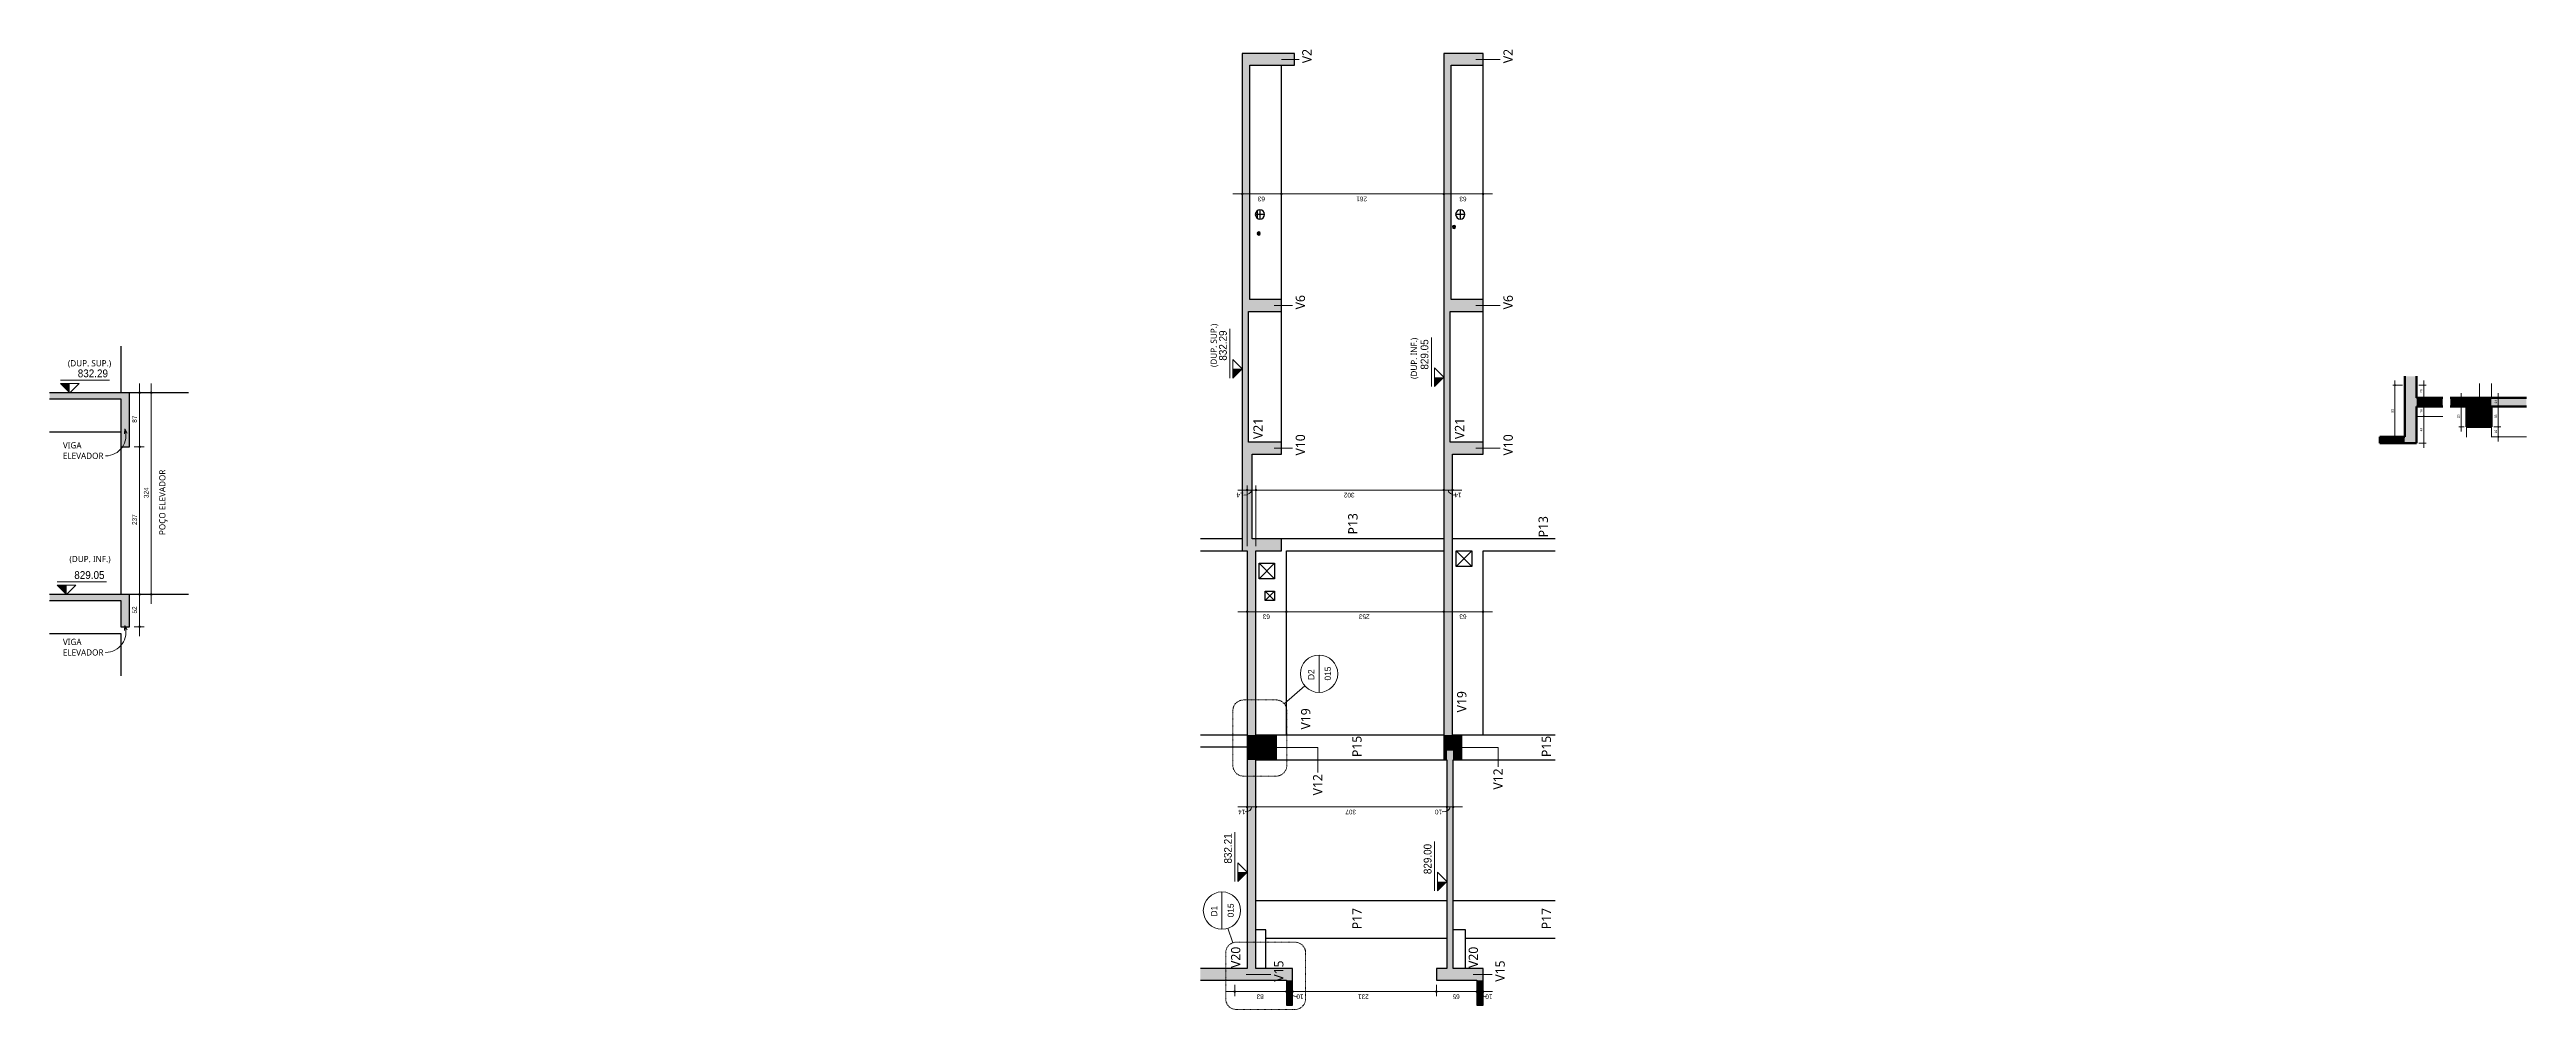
# Model space of a CAD drawing. Header units: centimetres. Extents: x -1475 to 26323, y -1238 to 84208.
# Drawn here: x 2000 to 5981, y 82238 to 83780 of the extents above; entities that cross this region are included whole.
import ezdxf

# ---------------------------------------------------------------- set-up
doc = ezdxf.new("R2010")
doc.units = ezdxf.units.CM
doc.linetypes.add('Traço ponto', pattern=[1.5875, 0.635, -0.47625, 0, -0.47625])
for name, color, linetype, lineweight in [('A-ANNO-DIMS', 7, 'Continuous', 9), ('A-ANNO-DIMS-25', 7, 'Continuous', 9), ('A-ANNO-DIMS-50', 7, 'Continuous', 9), ('A-ANNO-SYMB', 7, 'Continuous', 9), ('A-FLOR', 7, 'Continuous', 9), ('A-GENM', 7, 'Continuous', 18), ('G-ANNO-DIMS', 7, 'Continuous', 9), ('G-ANNO-TEXT', 7, 'Continuous', 9), ('S-BEAM', 7, 'Continuous', 9), ('S-BEAM-IDEN', 7, 'Continuous', 9), ('S-COLS', 7, 'Continuous', 9), ('S-COLS-IDEN', 7, 'Continuous', 9)]:
    doc.layers.add(name, color=color, linetype=linetype, lineweight=lineweight)
doc.styles.add('Fira Sans', font='', dxfattribs={"width": 0.9, "height": 7.5})
doc.styles.add('Fira Sans_1', font='', dxfattribs={"width": 0.95, "height": 12.5})
doc.styles.add('Fira Sans_2', font='', dxfattribs={"height": 10})
doc.styles.add('Fira Sans_3', font='', dxfattribs={"width": 0.9, "height": 3.75})
doc.styles.add('Gadugi', font='gadugi.ttf', dxfattribs={"height": 10})
doc.styles.add('Gadugi_1', font='gadugi.ttf', dxfattribs={"height": 15})
doc.styles.get('Fira Sans').set_extended_font_data('Fira Sans')
doc.styles.get('Fira Sans_1').set_extended_font_data('Fira Sans')
doc.styles.get('Fira Sans_2').set_extended_font_data('Fira Sans')
doc.styles.get('Fira Sans_3').set_extended_font_data('Fira Sans')
doc.dimstyles.new('PED_R80_1_5mm_ACIMA_As_ESQ__R00', dxfattribs={"dimscale": 30.48, "dimtxt": 10.229846, "dimasz": 0.328084, "dimexe": 0.246063, "dimexo": 0.246063, "dimgap": 0.049213, "dimtad": 1, "dimdec": 1, "dimrnd": 0.5, "dimdsep": 46, "dimtxsty": 'Fira Sans', "dimblk1": 'DOTSMALL', "dimblk2": 'DOTSMALL', "dimsah": 1, "dimcen": 0.09, "dimdle": 0.492126, "dimazin": 0, "dimtfac": 1, "dimtdec": 4, "dimtix": 1, "dimtmove": 0, "dimatfit": 3, "dimfxl": 1, "dimtvp": 1, "dimtolj": 1, "dimtzin": 0, "dimarcsym": 2})
doc.dimstyles.new('PED_R80_1_5mm_ACIMA_As_ESQ__R00_1', dxfattribs={"dimscale": 30.48, "dimtxt": 10.229846, "dimasz": 0.328084, "dimexe": 0.246063, "dimexo": 0.246063, "dimgap": 0.049213, "dimtad": 1, "dimdec": 1, "dimrnd": 0.5, "dimdsep": 46, "dimtxsty": 'Fira Sans', "dimblk1": 'DOTSMALL', "dimblk2": 'DOTSMALL', "dimsah": 1, "dimcen": 0.09, "dimdle": 0.492126, "dimazin": 0, "dimtfac": 1, "dimtdec": 4, "dimtix": 1, "dimtmove": 1, "dimatfit": 3, "dimfxl": 1, "dimtvp": 1, "dimtolj": 1, "dimtzin": 0, "dimarcsym": 2})
doc.dimstyles.new('PED_R80_1_5mm_ACIMA_As_ESQ__R00_2', dxfattribs={"dimscale": 30.48, "dimtxt": 5.114923, "dimasz": 0.164042, "dimexe": 0.123031, "dimexo": 0.123031, "dimgap": 0.024606, "dimtad": 1, "dimdec": 1, "dimrnd": 0.5, "dimdsep": 46, "dimtxsty": 'Fira Sans_3', "dimblk1": 'DOTSMALL', "dimblk2": 'DOTSMALL', "dimsah": 1, "dimcen": 0.09, "dimdle": 0.246063, "dimazin": 0, "dimtfac": 1, "dimtdec": 4, "dimtix": 1, "dimtmove": 0, "dimatfit": 3, "dimfxl": 1, "dimtvp": 1, "dimtolj": 1, "dimtzin": 0, "dimarcsym": 2})

msp = doc.modelspace()

# ---------------------------------------------------------------- texts
at = {"layer": 'A-ANNO-SYMB', "char_height": 10, "attachment_point": 1, "rotation": 90, "style": 'Fira Sans_2'}
for s, insert, width in [('D2', (4022.58, 82767.49), 20.443), ('015', (4049.26, 82766.58), 26.8565), ('015', (3893.26, 82386.09), 26.8565), ('D1', (3866.58, 82387.49), 19.2405)]:
    msp.add_mtext(s, dxfattribs=dict(at, insert=insert, width=width))
at = {"layer": 'G-ANNO-DIMS', "char_height": 12.5, "attachment_point": 1, "rotation": 90, "line_spacing_factor": 1.049215, "style": 'Fira Sans_1'}
for s, insert, width in [('832.29', (3879.49, 83280.48), 58.921), ('829.05', (4203.49, 83266.14), 60.1485), ('832.21', (3887.49, 82472.5), 56.8751), ('829.00', (4208.49, 82455.51), 61.376)]:
    msp.add_mtext(s, dxfattribs=dict(at, insert=insert, width=width))
at = {"layer": 'G-ANNO-DIMS', "char_height": 12.5, "attachment_point": 1, "line_spacing_factor": 1.049215, "style": 'Fira Sans_1'}
for s, insert, width in [('832.29', (2045.23, 83266.31), 58.921), ('829.05', (2039.66, 82942.31), 60.1485)]:
    msp.add_mtext(s, dxfattribs=dict(at, insert=insert, width=width))
at = {"layer": 'G-ANNO-TEXT', "char_height": 10, "attachment_point": 1, "rotation": 90, "style": 'Gadugi'}
for s, insert, width in [('(DUP. SUP.)', (3865.9, 83270.23), 86.9831), ('(DUP. INF.)', (4187.76, 83251.11), 81.7721), ('POÇO ELEVADOR', (2176.14, 83000.36), 133.8818)]:
    msp.add_mtext(s, dxfattribs=dict(at, insert=insert, width=width))
at = {"layer": 'G-ANNO-TEXT', "char_height": 10, "attachment_point": 1, "style": 'Gadugi'}
for s, insert, width in [('(DUP. SUP.)', (2029.34, 83281.29), 86.9831), ('VIGA', (2021.34, 83149.48), 38.481), ('ELEVADOR', (2021.34, 83132.61), 82.9747), ('(DUP. INF.)', (2031.84, 82966.87), 81.7721), ('VIGA', (2021.34, 82833.58), 38.481), ('ELEVADOR', (2021.34, 82816.71), 82.9747)]:
    msp.add_mtext(s, dxfattribs=dict(at, insert=insert, width=width))
at = {"layer": 'S-BEAM-IDEN', "char_height": 15, "attachment_point": 1, "rotation": 90, "style": 'Gadugi_1'}
for s, insert, width in [('V2', (4013.2, 83758.45), 30.0633), ('V2', (4336.68, 83758.45), 30.0633), ('V6', (4002.7, 83362.95), 30.0633), ('V6', (4336.68, 83362.95), 30.0633), ('V21', (3934.7, 83154.54), 44.0928), ('V21', (4258.6, 83154.54), 44.0928), ('V10', (4002.7, 83128.18), 44.0928), ('V10', (4336.68, 83128.18), 44.0928), ('V19', (4262.05, 82715.46), 44.0928), ('V19', (4011.24, 82687.9), 44.0928), ('V12', (4030.68, 82582.08), 44.0928), ('V12', (4320.52, 82591.29), 44.0928), ('V20', (3898.76, 82304.79), 44.0928), ('V20', (4280.67, 82304.79), 44.0928), ('V15', (3967.96, 82282.68), 44.0928), ('V15', (4323.69, 82282.68), 44.0928)]:
    msp.add_mtext(s, dxfattribs=dict(at, insert=insert, width=width))
at = {"layer": 'S-COLS-IDEN', "char_height": 15, "width": 42.4894, "attachment_point": 1, "rotation": 90, "style": 'Gadugi_1'}
for s, insert in [('P13', (4087.04, 83001.3)), ('P13', (4393.04, 82996.61)), ('P15', (4093.54, 82643.66)), ('P15', (4398.04, 82643.66)), ('P17', (4093.54, 82366.96)), ('P17', (4398.04, 82366.96))]:
    msp.add_mtext(s, dxfattribs=dict(at, insert=insert))

# ---------------------------------------------------------------- blocks, each defined once
blk = doc.blocks.new('PED_FURO_RETANGULAR_R04_2020 _INSTÂNCIA_ - FURO RET-3755454-CT302 - CORTE A-A')
at = {"layer": 'A-GENM', "color": 253, "lineweight": 25, "true_color": 0xaaaaaa}
for p, q in [((-202.4, 82975), (-227.4, 82950)), ((-202.4, 82950), (-227.4, 82975))]:
    blk.add_line(p, q, dxfattribs=at)
blk = doc.blocks.new('PED_FURO_CIRCULAR_R04_2020 _INSTÂNCIA_ - FURO CIRC-3758312-CT302 - CORTE A-A')
at = {"layer": 'A-GENM', "color": 253, "lineweight": 25, "true_color": 0xaaaaaa}
for p, q in [((-220.9, 83508), (-220.9, 83523)), ((-213.4, 83515.5), (-228.4, 83515.5))]:
    blk.add_line(p, q, dxfattribs=at)
blk = doc.blocks.new('PED_FURO_CIRCULAR_R04_2020 _INSTÂNCIA_ - FURO CIRC-3747796-CT302 - CORTE A-A')
at = {"layer": 'A-GENM', "color": 253, "lineweight": 25, "true_color": 0xaaaaaa}
for p, q in [((-228.4, 83495.3), (-233.4, 83495.3)), ((-230.9, 83492.8), (-230.9, 83497.8))]:
    blk.add_line(p, q, dxfattribs=at)
blk = doc.blocks.new('PED_FURO_RETANGULAR_R04_2020 _INSTÂNCIA_ - FURO RET-3778141-CT302 - CORTE A-A')
at = {"layer": 'A-GENM', "color": 253, "lineweight": 25, "true_color": 0xaaaaaa}
for p, q in [((-519.4, 82955), (-544.4, 82930)), ((-519.4, 82930), (-544.4, 82955))]:
    blk.add_line(p, q, dxfattribs=at)
blk = doc.blocks.new('PED_FURO_RETANGULAR_R04_2020 _INSTÂNCIA_ - FURO RET-4012501-CT302 - CORTE A-A')
at = {"layer": 'A-GENM', "color": 253, "lineweight": 25, "true_color": 0xaaaaaa}
for p, q in [((-519.4, 82910), (-534.4, 82895)), ((-519.4, 82895), (-534.4, 82910))]:
    blk.add_line(p, q, dxfattribs=at)
blk = doc.blocks.new('PED_FURO_CIRCULAR_R04_2020 _INSTÂNCIA_ - FURO CIRC-3781475-CT302 - CORTE A-A')
at = {"layer": 'A-GENM', "color": 253, "lineweight": 25, "true_color": 0xaaaaaa}
for p, q in [((-542.4, 83484.8), (-547.4, 83484.8)), ((-544.9, 83482.3), (-544.9, 83487.3))]:
    blk.add_line(p, q, dxfattribs=at)
blk = doc.blocks.new('PED_FURO_CIRCULAR_R04_2020 _INSTÂNCIA_ - FURO CIRC-3745760-CT302 - CORTE A-A')
at = {"layer": 'A-GENM', "color": 253, "lineweight": 25, "true_color": 0xaaaaaa}
for p, q in [((-542.9, 83507.9), (-542.9, 83522.9)), ((-535.4, 83515.4), (-550.4, 83515.4))]:
    blk.add_line(p, q, dxfattribs=at)
blk = doc.blocks.new('DIMBLOCK1-CT300 - CORTE VIGA_ELEVADOR')
at = {"layer": 'A-ANNO-DIMS-50', "true_color": 0x000032}
h = blk.add_hatch(color=178, dxfattribs=at)
edge = h.paths.add_edge_path(flags=0)
edge.add_arc((2144.6, 83229), 1.25, 0, 360)
h = blk.add_hatch(color=178, dxfattribs=at)
edge = h.paths.add_edge_path(flags=0)
edge.add_arc((2144.6, 83142), 1.25, 0, 360)
at = {"layer": 'A-ANNO-DIMS-50', "color": 178, "true_color": 0x000032}
for p, q in [((2144.6, 83244), (2144.6, 83142)), ((2135.8, 83229), (2152.1, 83229)), ((2144.6, 83229), (2135.8, 83229)), ((2135.8, 83142), (2152.1, 83142)), ((2144.6, 83142), (2135.8, 83142))]:
    blk.add_line(p, q, dxfattribs=at)
for centre in [(2144.6, 83229), (2144.6, 83142)]:
    blk.add_circle(centre, 1.25, dxfattribs=at)
at = {"layer": 'A-ANNO-DIMS-50', "color": 0, "insert": (2132.7, 83180.7), "char_height": 7.5, "width": 11.489, "attachment_point": 1, "rotation": 90, "line_spacing_factor": 1.049215, "style": 'Fira Sans'}
blk.add_mtext('87', dxfattribs=at)
blk = doc.blocks.new('_DotSmall')
at = {"color": 0, "linetype": 'ByBlock', "const_width": 0.5}
blk.add_lwpolyline([(-0.0625, 0, 1), (0.0625, 0, 1)], format="xyb", close=True, dxfattribs=at)
blk = doc.blocks.new('DIMBLOCK2-CT300 - CORTE VIGA_ELEVADOR')
at = {"layer": 'A-ANNO-DIMS-50', "true_color": 0x000032}
h = blk.add_hatch(color=178, dxfattribs=at)
edge = h.paths.add_edge_path(flags=0)
edge.add_arc((2144.6, 83142), 1.25, 0, 360)
h = blk.add_hatch(color=178, dxfattribs=at)
edge = h.paths.add_edge_path(flags=0)
edge.add_arc((2144.6, 82905), 1.25, 0, 360)
at = {"layer": 'A-ANNO-DIMS-50', "color": 178, "true_color": 0x000032}
for p, q in [((2135.8, 83142), (2152.1, 83142)), ((2144.6, 83142), (2135.8, 83142)), ((2144.6, 83142), (2144.6, 82905)), ((2135.8, 82905), (2152.1, 82905)), ((2144.6, 82905), (2135.8, 82905))]:
    blk.add_line(p, q, dxfattribs=at)
for centre in [(2144.6, 83142), (2144.6, 82905)]:
    blk.add_circle(centre, 1.25, dxfattribs=at)
at = {"layer": 'A-ANNO-DIMS-50', "color": 0, "insert": (2132.7, 83016.5), "char_height": 7.5, "width": 16.683, "attachment_point": 1, "rotation": 90, "line_spacing_factor": 1.049215, "style": 'Fira Sans'}
blk.add_mtext('237', dxfattribs=at)
blk = doc.blocks.new('DIMBLOCK3-CT300 - CORTE VIGA_ELEVADOR')
at = {"layer": 'A-ANNO-DIMS-50', "true_color": 0x000032}
h = blk.add_hatch(color=178, dxfattribs=at)
edge = h.paths.add_edge_path(flags=0)
edge.add_arc((2144.6, 82905), 1.25, 0, 360)
h = blk.add_hatch(color=178, dxfattribs=at)
edge = h.paths.add_edge_path(flags=0)
edge.add_arc((2144.6, 82853), 1.25, 0, 360)
at = {"layer": 'A-ANNO-DIMS-50', "color": 178, "true_color": 0x000032}
for p, q in [((2135.8, 82905), (2152.1, 82905)), ((2144.6, 82905), (2135.8, 82905)), ((2144.6, 82905), (2144.6, 82838)), ((2135.8, 82853), (2152.1, 82853)), ((2144.6, 82853), (2135.8, 82853))]:
    blk.add_line(p, q, dxfattribs=at)
for centre in [(2144.6, 82905), (2144.6, 82853)]:
    blk.add_circle(centre, 1.25, dxfattribs=at)
at = {"layer": 'A-ANNO-DIMS-50', "color": 0, "insert": (2132.7, 82874.2), "char_height": 7.5, "width": 11.489, "attachment_point": 1, "rotation": 90, "line_spacing_factor": 1.049215, "style": 'Fira Sans'}
blk.add_mtext('52', dxfattribs=at)
blk = doc.blocks.new('DIMBLOCK4-CT300 - CORTE VIGA_ELEVADOR')
at = {"layer": 'A-ANNO-DIMS-50', "true_color": 0x000032}
h = blk.add_hatch(color=178, dxfattribs=at)
edge = h.paths.add_edge_path(flags=0)
edge.add_arc((2163.4, 83229), 1.25, 0, 360)
h = blk.add_hatch(color=178, dxfattribs=at)
edge = h.paths.add_edge_path(flags=0)
edge.add_arc((2163.4, 82905), 1.25, 0, 360)
at = {"layer": 'A-ANNO-DIMS-50', "color": 178, "true_color": 0x000032}
for p, q in [((2163.4, 83244), (2163.4, 82890)), ((2135.8, 83229), (2170.9, 83229)), ((2163.4, 83229), (2135.8, 83229)), ((2135.8, 82905), (2170.9, 82905)), ((2163.4, 82905), (2135.8, 82905))]:
    blk.add_line(p, q, dxfattribs=at)
for centre in [(2163.4, 83229), (2163.4, 82905)]:
    blk.add_circle(centre, 1.25, dxfattribs=at)
at = {"layer": 'A-ANNO-DIMS-50', "color": 0, "insert": (2151.5, 83059.7), "char_height": 7.5, "width": 17.627, "attachment_point": 1, "rotation": 90, "line_spacing_factor": 1.049215, "style": 'Fira Sans'}
blk.add_mtext('324', dxfattribs=at)
blk = doc.blocks.new('Elevações de ponto - SIMBOLO DE NÍVEL-CORTE-2219088-CT300 - CORTE VIGA_ELEVADOR')
at = {"layer": 'G-ANNO-DIMS'}
blk.add_hatch(color=256, dxfattribs=at).paths.add_polyline_path([(-598.1, 82920), (-598.1, 82905), (-613.1, 82920)], flags=0)
for p, q in [((-533.9, 82925.1), (-613.1, 82925.1)), ((-598.1, 82905), (-613.1, 82920)), ((-613.1, 82920), (-583.1, 82920)), ((-583.1, 82920), (-598.1, 82905))]:
    blk.add_line(p, q, dxfattribs=at)
blk = doc.blocks.new('Elevações de ponto - SIMBOLO DE NÍVEL-CORTE-2219088-CT302 - CORTE A-A')
at = {"layer": 'G-ANNO-DIMS'}
blk.add_hatch(color=256, dxfattribs=at).paths.add_polyline_path([(-257.4, 82443.6), (-242.4, 82443.6), (-257.4, 82428.6)], flags=0)
for p, q in [((-262.5, 82507.8), (-262.5, 82428.6)), ((-257.4, 82458.6), (-242.4, 82443.6)), ((-257.4, 82428.6), (-257.4, 82458.6)), ((-242.4, 82443.6), (-257.4, 82428.6))]:
    blk.add_line(p, q, dxfattribs=at)
blk = doc.blocks.new('DIMBLOCK5-CT302 - CORTE A-A')
at = {"layer": 'A-ANNO-DIMS-50', "true_color": 0x000032}
h = blk.add_hatch(color=178, dxfattribs=at)
edge = h.paths.add_edge_path(flags=0)
edge.add_arc((3924.8, 82877.1), 1.25, 0, 360)
h = blk.add_hatch(color=178, dxfattribs=at)
edge = h.paths.add_edge_path(flags=0)
edge.add_arc((3987.8, 82877.1), 1.25, 0, 360)
at = {"layer": 'A-ANNO-DIMS-50', "color": 178, "true_color": 0x000032}
for p, q in [((3924.8, 82871.4), (3924.8, 82884.6)), ((3987.8, 82871.4), (3987.8, 82884.6)), ((3909.8, 82877.1), (3987.8, 82877.1)), ((3924.8, 82877.1), (3924.8, 82871.4)), ((3987.8, 82877.1), (3987.8, 82871.4))]:
    blk.add_line(p, q, dxfattribs=at)
for centre in [(3924.8, 82877.1), (3987.8, 82877.1)]:
    blk.add_circle(centre, 1.25, dxfattribs=at)
at = {"layer": 'A-ANNO-DIMS-50', "color": 0, "insert": (3961.3, 82865.3), "char_height": 7.5, "width": 11.961, "attachment_point": 1, "rotation": 180, "line_spacing_factor": 1.049215, "style": 'Fira Sans'}
blk.add_mtext('63', dxfattribs=at)
blk = doc.blocks.new('DIMBLOCK6-CT302 - CORTE A-A')
at = {"layer": 'A-ANNO-DIMS-50', "true_color": 0x000032}
h = blk.add_hatch(color=178, dxfattribs=at)
edge = h.paths.add_edge_path(flags=0)
edge.add_arc((3987.8, 82877.1), 1.25, 0, 360)
h = blk.add_hatch(color=178, dxfattribs=at)
edge = h.paths.add_edge_path(flags=0)
edge.add_arc((4240.8, 82877.1), 1.25, 0, 360)
at = {"layer": 'A-ANNO-DIMS-50', "color": 178, "true_color": 0x000032}
for p, q in [((3987.8, 82871.4), (3987.8, 82884.6)), ((4240.8, 82871.4), (4240.8, 82884.6)), ((3987.8, 82877.1), (4240.8, 82877.1)), ((3987.8, 82877.1), (3987.8, 82871.4)), ((4240.8, 82877.1), (4240.8, 82871.4))]:
    blk.add_line(p, q, dxfattribs=at)
for centre in [(3987.8, 82877.1), (4240.8, 82877.1)]:
    blk.add_circle(centre, 1.25, dxfattribs=at)
at = {"layer": 'A-ANNO-DIMS-50', "color": 0, "insert": (4121.5, 82865.3), "char_height": 7.5, "width": 17.312, "attachment_point": 1, "rotation": 180, "line_spacing_factor": 1.049215, "style": 'Fira Sans'}
blk.add_mtext('253', dxfattribs=at)
blk = doc.blocks.new('DIMBLOCK7-CT302 - CORTE A-A')
at = {"layer": 'A-ANNO-DIMS-50', "true_color": 0x000032}
h = blk.add_hatch(color=178, dxfattribs=at)
edge = h.paths.add_edge_path(flags=0)
edge.add_arc((4240.8, 82877.1), 1.25, 0, 360)
h = blk.add_hatch(color=178, dxfattribs=at)
edge = h.paths.add_edge_path(flags=0)
edge.add_arc((4303.8, 82877.1), 1.25, 0, 360)
at = {"layer": 'A-ANNO-DIMS-50', "color": 178, "true_color": 0x000032}
for p, q in [((4240.8, 82871.4), (4240.8, 82884.6)), ((4303.8, 82871.4), (4303.8, 82884.6)), ((4240.8, 82877.1), (4318.8, 82877.1)), ((4240.8, 82877.1), (4240.8, 82871.4)), ((4303.8, 82877.1), (4303.8, 82871.4))]:
    blk.add_line(p, q, dxfattribs=at)
for centre in [(4240.8, 82877.1), (4303.8, 82877.1)]:
    blk.add_circle(centre, 1.25, dxfattribs=at)
at = {"layer": 'A-ANNO-DIMS-50', "color": 0, "insert": (4277.3, 82865.3), "char_height": 7.5, "width": 11.961, "attachment_point": 1, "rotation": 180, "line_spacing_factor": 1.049215, "style": 'Fira Sans'}
blk.add_mtext('63', dxfattribs=at)
blk = doc.blocks.new('DIMBLOCK8-CT302 - CORTE A-A')
at = {"layer": 'A-ANNO-DIMS-50', "true_color": 0x000032}
h = blk.add_hatch(color=178, dxfattribs=at)
edge = h.paths.add_edge_path(flags=0)
edge.add_arc((3924.8, 82563.5), 1.25, 0, 360)
h = blk.add_hatch(color=178, dxfattribs=at)
edge = h.paths.add_edge_path(flags=0)
edge.add_arc((3938.8, 82563.5), 1.25, 0, 360)
at = {"layer": 'A-ANNO-DIMS-50', "color": 178, "true_color": 0x000032}
for p, q in [((3924.8, 82557.7), (3924.8, 82571)), ((3938.8, 82557.7), (3938.8, 82571)), ((3909.8, 82563.5), (3938.8, 82563.5)), ((3924.8, 82563.5), (3924.8, 82557.7)), ((3938.8, 82563.5), (3938.8, 82557.7))]:
    blk.add_line(p, q, dxfattribs=at)
for centre in [(3924.8, 82563.5), (3938.8, 82563.5)]:
    blk.add_circle(centre, 1.25, dxfattribs=at)
blk.add_ellipse((3921.5, 82563.5), major_axis=(10.3, 0), ratio=0.78467, start_param=4.712389, end_param=6.283185, dxfattribs=at)
at = {"layer": 'A-ANNO-DIMS-50', "color": 0, "insert": (3921.5, 82551.6), "char_height": 7.5, "width": 11.174, "attachment_point": 1, "rotation": 180, "line_spacing_factor": 1.049215, "style": 'Fira Sans'}
blk.add_mtext('14', dxfattribs=at)
blk = doc.blocks.new('DIMBLOCK9-CT302 - CORTE A-A')
at = {"layer": 'A-ANNO-DIMS-50', "true_color": 0x000032}
h = blk.add_hatch(color=178, dxfattribs=at)
edge = h.paths.add_edge_path(flags=0)
edge.add_arc((3938.8, 82563.5), 1.25, 0, 360)
h = blk.add_hatch(color=178, dxfattribs=at)
edge = h.paths.add_edge_path(flags=0)
edge.add_arc((4245.8, 82563.5), 1.25, 0, 360)
at = {"layer": 'A-ANNO-DIMS-50', "color": 178, "true_color": 0x000032}
for p, q in [((3938.8, 82557.7), (3938.8, 82571)), ((4245.8, 82557.7), (4245.8, 82571)), ((3938.8, 82563.5), (4245.8, 82563.5)), ((3938.8, 82563.5), (3938.8, 82557.7)), ((4245.8, 82563.5), (4245.8, 82557.7))]:
    blk.add_line(p, q, dxfattribs=at)
for centre in [(3938.8, 82563.5), (4245.8, 82563.5)]:
    blk.add_circle(centre, 1.25, dxfattribs=at)
at = {"layer": 'A-ANNO-DIMS-50', "color": 0, "insert": (4099.6, 82551.6), "char_height": 7.5, "width": 17.469, "attachment_point": 1, "rotation": 180, "line_spacing_factor": 1.049215, "style": 'Fira Sans'}
blk.add_mtext('307', dxfattribs=at)
blk = doc.blocks.new('DIMBLOCK10-CT302 - CORTE A-A')
at = {"layer": 'A-ANNO-DIMS-50', "true_color": 0x000032}
h = blk.add_hatch(color=178, dxfattribs=at)
edge = h.paths.add_edge_path(flags=0)
edge.add_arc((4245.8, 82563.5), 1.25, 0, 360)
h = blk.add_hatch(color=178, dxfattribs=at)
edge = h.paths.add_edge_path(flags=0)
edge.add_arc((4255.8, 82563.5), 1.25, 0, 360)
at = {"layer": 'A-ANNO-DIMS-50', "color": 178, "true_color": 0x000032}
for p, q in [((4245.8, 82557.7), (4245.8, 82571)), ((4255.8, 82557.7), (4255.8, 82571)), ((4245.8, 82563.5), (4270.8, 82563.5)), ((4245.8, 82563.5), (4245.8, 82557.7)), ((4255.8, 82563.5), (4255.8, 82557.7))]:
    blk.add_line(p, q, dxfattribs=at)
for centre in [(4245.8, 82563.5), (4255.8, 82563.5)]:
    blk.add_circle(centre, 1.25, dxfattribs=at)
blk.add_ellipse((4238, 82563.5), major_axis=(12.8, 0), ratio=0.62984, start_param=4.712389, end_param=6.283185, dxfattribs=at)
at = {"layer": 'A-ANNO-DIMS-50', "color": 0, "insert": (4238, 82551.6), "char_height": 7.5, "width": 11.489, "attachment_point": 1, "rotation": 180, "line_spacing_factor": 1.049215, "style": 'Fira Sans'}
blk.add_mtext('10', dxfattribs=at)
blk = doc.blocks.new('DIMBLOCK11-CT302 - CORTE A-A')
at = {"layer": 'A-ANNO-DIMS-50', "true_color": 0x000032}
h = blk.add_hatch(color=178, dxfattribs=at)
edge = h.paths.add_edge_path(flags=0)
edge.add_arc((3904.8, 82266.7), 1.25, 0, 360)
h = blk.add_hatch(color=178, dxfattribs=at)
edge = h.paths.add_edge_path(flags=0)
edge.add_arc((3987.8, 82266.7), 1.25, 0, 360)
at = {"layer": 'A-ANNO-DIMS-50', "color": 178, "true_color": 0x000032}
for p, q in [((3889.8, 82266.7), (3987.8, 82266.7)), ((3904.8, 82277.5), (3904.8, 82259.2)), ((3904.8, 82266.7), (3904.8, 82277.5)), ((3987.8, 82260.9), (3987.8, 82274.2)), ((3987.8, 82266.7), (3987.8, 82260.9))]:
    blk.add_line(p, q, dxfattribs=at)
for centre in [(3904.8, 82266.7), (3987.8, 82266.7)]:
    blk.add_circle(centre, 1.25, dxfattribs=at)
at = {"layer": 'A-ANNO-DIMS-50', "color": 0, "insert": (3951.4, 82254.8), "char_height": 7.5, "width": 12.118, "attachment_point": 1, "rotation": 180, "line_spacing_factor": 1.049215, "style": 'Fira Sans'}
blk.add_mtext('83', dxfattribs=at)
blk = doc.blocks.new('DIMBLOCK12-CT302 - CORTE A-A')
at = {"layer": 'A-ANNO-DIMS-50', "true_color": 0x000032}
h = blk.add_hatch(color=178, dxfattribs=at)
edge = h.paths.add_edge_path(flags=0)
edge.add_arc((3987.8, 82266.7), 1.25, 0, 360)
h = blk.add_hatch(color=178, dxfattribs=at)
edge = h.paths.add_edge_path(flags=0)
edge.add_arc((3997.8, 82266.7), 1.25, 0, 360)
at = {"layer": 'A-ANNO-DIMS-50', "color": 178, "true_color": 0x000032}
for p, q in [((3987.8, 82260.9), (3987.8, 82274.2)), ((3987.8, 82266.7), (3997.8, 82266.7)), ((3987.8, 82266.7), (3987.8, 82260.9)), ((3997.8, 82260.9), (3997.8, 82274.2)), ((3997.8, 82266.7), (3997.8, 82260.9))]:
    blk.add_line(p, q, dxfattribs=at)
for centre in [(3987.8, 82266.7), (3997.8, 82266.7)]:
    blk.add_circle(centre, 1.25, dxfattribs=at)
blk.add_ellipse((4005.8, 82266.7), major_axis=(13, 0), ratio=0.622183, start_param=3.141593, end_param=4.712389, dxfattribs=at)
at = {"layer": 'A-ANNO-DIMS-50', "color": 0, "insert": (4015.3, 82254.8), "char_height": 7.5, "width": 11.489, "attachment_point": 1, "rotation": 180, "line_spacing_factor": 1.049215, "style": 'Fira Sans'}
blk.add_mtext('10', dxfattribs=at)
blk = doc.blocks.new('DIMBLOCK13-CT302 - CORTE A-A')
at = {"layer": 'A-ANNO-DIMS-50', "true_color": 0x000032}
h = blk.add_hatch(color=178, dxfattribs=at)
edge = h.paths.add_edge_path(flags=0)
edge.add_arc((3997.8, 82266.7), 1.25, 0, 360)
h = blk.add_hatch(color=178, dxfattribs=at)
edge = h.paths.add_edge_path(flags=0)
edge.add_arc((4228.8, 82266.7), 1.25, 0, 360)
at = {"layer": 'A-ANNO-DIMS-50', "color": 178, "true_color": 0x000032}
for p, q in [((3997.8, 82260.9), (3997.8, 82274.2)), ((3997.8, 82266.7), (4228.8, 82266.7)), ((3997.8, 82266.7), (3997.8, 82260.9)), ((4228.8, 82277.5), (4228.8, 82259.2)), ((4228.8, 82266.7), (4228.8, 82277.5))]:
    blk.add_line(p, q, dxfattribs=at)
for centre in [(3997.8, 82266.7), (4228.8, 82266.7)]:
    blk.add_circle(centre, 1.25, dxfattribs=at)
at = {"layer": 'A-ANNO-DIMS-50', "color": 0, "insert": (4120.2, 82254.8), "char_height": 7.5, "width": 16.525, "attachment_point": 1, "rotation": 180, "line_spacing_factor": 1.049215, "style": 'Fira Sans'}
blk.add_mtext('231', dxfattribs=at)
blk = doc.blocks.new('DIMBLOCK14-CT302 - CORTE A-A')
at = {"layer": 'A-ANNO-DIMS-50', "true_color": 0x000032}
h = blk.add_hatch(color=178, dxfattribs=at)
edge = h.paths.add_edge_path(flags=0)
edge.add_arc((4228.8, 82266.7), 1.25, 0, 360)
h = blk.add_hatch(color=178, dxfattribs=at)
edge = h.paths.add_edge_path(flags=0)
edge.add_arc((4293.8, 82266.7), 1.25, 0, 360)
at = {"layer": 'A-ANNO-DIMS-50', "color": 178, "true_color": 0x000032}
for p, q in [((4228.8, 82277.5), (4228.8, 82259.2)), ((4228.8, 82266.7), (4228.8, 82277.5)), ((4228.8, 82266.7), (4293.8, 82266.7)), ((4293.8, 82260.9), (4293.8, 82274.2)), ((4293.8, 82266.7), (4293.8, 82260.9))]:
    blk.add_line(p, q, dxfattribs=at)
for centre in [(4228.8, 82266.7), (4293.8, 82266.7)]:
    blk.add_circle(centre, 1.25, dxfattribs=at)
at = {"layer": 'A-ANNO-DIMS-50', "color": 0, "insert": (4266.3, 82254.8), "char_height": 7.5, "width": 11.961, "attachment_point": 1, "rotation": 180, "line_spacing_factor": 1.049215, "style": 'Fira Sans'}
blk.add_mtext('65', dxfattribs=at)
blk = doc.blocks.new('DIMBLOCK15-CT302 - CORTE A-A')
at = {"layer": 'A-ANNO-DIMS-50', "true_color": 0x000032}
h = blk.add_hatch(color=178, dxfattribs=at)
edge = h.paths.add_edge_path(flags=0)
edge.add_arc((4293.8, 82266.7), 1.25, 0, 360)
h = blk.add_hatch(color=178, dxfattribs=at)
edge = h.paths.add_edge_path(flags=0)
edge.add_arc((4303.8, 82266.7), 1.25, 0, 360)
at = {"layer": 'A-ANNO-DIMS-50', "color": 178, "true_color": 0x000032}
for p, q in [((4293.8, 82260.9), (4293.8, 82274.2)), ((4293.8, 82266.7), (4318.8, 82266.7)), ((4293.8, 82266.7), (4293.8, 82260.9)), ((4303.8, 82260.9), (4303.8, 82274.2)), ((4303.8, 82266.7), (4303.8, 82260.9))]:
    blk.add_line(p, q, dxfattribs=at)
for centre in [(4293.8, 82266.7), (4303.8, 82266.7)]:
    blk.add_circle(centre, 1.25, dxfattribs=at)
blk.add_ellipse((4309.3, 82266.7), major_axis=(10.5, 0), ratio=0.765455, start_param=3.141593, end_param=4.712389, dxfattribs=at)
at = {"layer": 'A-ANNO-DIMS-50', "color": 0, "insert": (4318.9, 82254.8), "char_height": 7.5, "width": 11.489, "attachment_point": 1, "rotation": 180, "line_spacing_factor": 1.049215, "style": 'Fira Sans'}
blk.add_mtext('10', dxfattribs=at)
blk = doc.blocks.new('DIMBLOCK16-CT302 - CORTE A-A')
at = {"layer": 'A-ANNO-DIMS-50', "true_color": 0x000032}
h = blk.add_hatch(color=178, dxfattribs=at)
edge = h.paths.add_edge_path(flags=0)
edge.add_arc((4240.8, 83548.3), 1.25, 0, 360)
h = blk.add_hatch(color=178, dxfattribs=at)
edge = h.paths.add_edge_path(flags=0)
edge.add_arc((4303.8, 83548.3), 1.25, 0, 360)
at = {"layer": 'A-ANNO-DIMS-50', "color": 178, "true_color": 0x000032}
for p, q in [((4240.8, 83554.1), (4240.8, 83540.8)), ((4240.8, 83548.3), (4240.8, 83554.1)), ((4318.8, 83548.3), (4240.8, 83548.3)), ((4303.8, 83554.1), (4303.8, 83540.8)), ((4303.8, 83548.3), (4303.8, 83554.1))]:
    blk.add_line(p, q, dxfattribs=at)
for centre in [(4240.8, 83548.3), (4303.8, 83548.3)]:
    blk.add_circle(centre, 1.25, dxfattribs=at)
at = {"layer": 'A-ANNO-DIMS-50', "color": 0, "insert": (4277.3, 83536.5), "char_height": 7.5, "width": 11.961, "attachment_point": 1, "rotation": 180, "line_spacing_factor": 1.049215, "style": 'Fira Sans'}
blk.add_mtext('63', dxfattribs=at)
blk = doc.blocks.new('DIMBLOCK17-CT302 - CORTE A-A')
at = {"layer": 'A-ANNO-DIMS-50', "true_color": 0x000032}
h = blk.add_hatch(color=178, dxfattribs=at)
edge = h.paths.add_edge_path(flags=0)
edge.add_arc((3979.8, 83548.3), 1.25, 0, 360)
h = blk.add_hatch(color=178, dxfattribs=at)
edge = h.paths.add_edge_path(flags=0)
edge.add_arc((4240.8, 83548.3), 1.25, 0, 360)
at = {"layer": 'A-ANNO-DIMS-50', "color": 178, "true_color": 0x000032}
for p, q in [((3979.8, 83554.1), (3979.8, 83540.8)), ((3979.8, 83548.3), (3979.8, 83554.1)), ((4240.8, 83548.3), (3979.8, 83548.3)), ((4240.8, 83554.1), (4240.8, 83540.8)), ((4240.8, 83548.3), (4240.8, 83554.1))]:
    blk.add_line(p, q, dxfattribs=at)
for centre in [(3979.8, 83548.3), (4240.8, 83548.3)]:
    blk.add_circle(centre, 1.25, dxfattribs=at)
at = {"layer": 'A-ANNO-DIMS-50', "color": 0, "insert": (4117.3, 83536.5), "char_height": 7.5, "width": 16.84, "attachment_point": 1, "rotation": 180, "line_spacing_factor": 1.049215, "style": 'Fira Sans'}
blk.add_mtext('261', dxfattribs=at)
blk = doc.blocks.new('DIMBLOCK18-CT302 - CORTE A-A')
at = {"layer": 'A-ANNO-DIMS-50', "true_color": 0x000032}
h = blk.add_hatch(color=178, dxfattribs=at)
edge = h.paths.add_edge_path(flags=0)
edge.add_arc((3916.8, 83548.3), 1.25, 0, 360)
h = blk.add_hatch(color=178, dxfattribs=at)
edge = h.paths.add_edge_path(flags=0)
edge.add_arc((3979.8, 83548.3), 1.25, 0, 360)
at = {"layer": 'A-ANNO-DIMS-50', "color": 178, "true_color": 0x000032}
for p, q in [((3979.8, 83548.3), (3901.8, 83548.3)), ((3916.8, 83554.1), (3916.8, 83540.8)), ((3916.8, 83548.3), (3916.8, 83554.1)), ((3979.8, 83554.1), (3979.8, 83540.8)), ((3979.8, 83548.3), (3979.8, 83554.1))]:
    blk.add_line(p, q, dxfattribs=at)
for centre in [(3916.8, 83548.3), (3979.8, 83548.3)]:
    blk.add_circle(centre, 1.25, dxfattribs=at)
at = {"layer": 'A-ANNO-DIMS-50', "color": 0, "insert": (3953.3, 83536.5), "char_height": 7.5, "width": 11.961, "attachment_point": 1, "rotation": 180, "line_spacing_factor": 1.049215, "style": 'Fira Sans'}
blk.add_mtext('63', dxfattribs=at)
blk = doc.blocks.new('DIMBLOCK19-CT302 - CORTE A-A')
at = {"layer": 'A-ANNO-DIMS-50', "true_color": 0x000032}
h = blk.add_hatch(color=178, dxfattribs=at)
edge = h.paths.add_edge_path(flags=0)
edge.add_arc((3924.8, 83072.6), 1.25, 0, 360)
h = blk.add_hatch(color=178, dxfattribs=at)
edge = h.paths.add_edge_path(flags=0)
edge.add_arc((3938.8, 83072.6), 1.25, 0, 360)
at = {"layer": 'A-ANNO-DIMS-50', "color": 178, "true_color": 0x000032}
for p, q in [((3909.8, 83072.6), (3938.8, 83072.6)), ((3924.8, 82982.5), (3924.8, 83080.1)), ((3924.8, 83072.6), (3924.8, 82982.5)), ((3938.8, 82982.5), (3938.8, 83080.1)), ((3938.8, 83072.6), (3938.8, 82982.5))]:
    blk.add_line(p, q, dxfattribs=at)
for centre in [(3924.8, 83072.6), (3938.8, 83072.6)]:
    blk.add_circle(centre, 1.25, dxfattribs=at)
blk.add_ellipse((3919.2, 83072.6), major_axis=(12.6, 0), ratio=0.63857, start_param=4.712389, end_param=6.283185, dxfattribs=at)
at = {"layer": 'A-ANNO-DIMS-50', "color": 0, "insert": (3919.2, 83060.7), "char_height": 7.5, "width": 11.174, "attachment_point": 1, "rotation": 180, "line_spacing_factor": 1.049215, "style": 'Fira Sans'}
blk.add_mtext('14', dxfattribs=at)
blk = doc.blocks.new('DIMBLOCK20-CT302 - CORTE A-A')
at = {"layer": 'A-ANNO-DIMS-50', "true_color": 0x000032}
h = blk.add_hatch(color=178, dxfattribs=at)
edge = h.paths.add_edge_path(flags=0)
edge.add_arc((3938.8, 83072.6), 1.25, 0, 360)
h = blk.add_hatch(color=178, dxfattribs=at)
edge = h.paths.add_edge_path(flags=0)
edge.add_arc((4240.8, 83072.6), 1.25, 0, 360)
at = {"layer": 'A-ANNO-DIMS-50', "color": 178, "true_color": 0x000032}
for p, q in [((3938.8, 82982.5), (3938.8, 83080.1)), ((3938.8, 83072.6), (4240.8, 83072.6)), ((3938.8, 83072.6), (3938.8, 82982.5)), ((4240.8, 83066.9), (4240.8, 83080.1)), ((4240.8, 83072.6), (4240.8, 83066.9))]:
    blk.add_line(p, q, dxfattribs=at)
for centre in [(3938.8, 83072.6), (4240.8, 83072.6)]:
    blk.add_circle(centre, 1.25, dxfattribs=at)
at = {"layer": 'A-ANNO-DIMS-50', "color": 0, "insert": (4097.3, 83060.7), "char_height": 7.5, "width": 17.942, "attachment_point": 1, "rotation": 180, "line_spacing_factor": 1.049215, "style": 'Fira Sans'}
blk.add_mtext('302', dxfattribs=at)
blk = doc.blocks.new('DIMBLOCK21-CT302 - CORTE A-A')
at = {"layer": 'A-ANNO-DIMS-50', "true_color": 0x000032}
h = blk.add_hatch(color=178, dxfattribs=at)
edge = h.paths.add_edge_path(flags=0)
edge.add_arc((4240.8, 83072.6), 1.25, 0, 360)
h = blk.add_hatch(color=178, dxfattribs=at)
edge = h.paths.add_edge_path(flags=0)
edge.add_arc((4254.8, 83072.6), 1.25, 0, 360)
at = {"layer": 'A-ANNO-DIMS-50', "color": 178, "true_color": 0x000032}
for p, q in [((4240.8, 83066.9), (4240.8, 83080.1)), ((4240.8, 83072.6), (4269.8, 83072.6)), ((4240.8, 83072.6), (4240.8, 83066.9)), ((4254.8, 83066.9), (4254.8, 83080.1)), ((4254.8, 83072.6), (4254.8, 83066.9))]:
    blk.add_line(p, q, dxfattribs=at)
for centre in [(4240.8, 83072.6), (4254.8, 83072.6)]:
    blk.add_circle(centre, 1.25, dxfattribs=at)
blk.add_ellipse((4260.1, 83072.6), major_axis=(12.3, 0), ratio=0.654021, start_param=3.141593, end_param=4.712389, dxfattribs=at)
at = {"layer": 'A-ANNO-DIMS-50', "color": 0, "insert": (4269.4, 83060.7), "char_height": 7.5, "width": 11.174, "attachment_point": 1, "rotation": 180, "line_spacing_factor": 1.049215, "style": 'Fira Sans'}
blk.add_mtext('14', dxfattribs=at)
blk = doc.blocks.new('Corte - Chamada de detalhe métrica-2523054-CT302 - CORTE A-A')
at = {"layer": 'A-ANNO-SYMB'}
blk.add_line((-604, 82367), (-604, 82427), dxfattribs=at)
for start, end in [(90, 270), (270, 90)]:
    blk.add_arc((-604, 82397), 30, start, end, dxfattribs=at)
blk = doc.blocks.new('DIMBLOCK22-DT300 - DETALHE 1')
at = {"layer": 'A-ANNO-DIMS-25', "true_color": 0x000032}
h = blk.add_hatch(color=178, dxfattribs=at)
edge = h.paths.add_edge_path(flags=0)
edge.add_arc((5769.5, 83241), 0.625, 0, 360)
h = blk.add_hatch(color=178, dxfattribs=at)
edge = h.paths.add_edge_path(flags=0)
edge.add_arc((5769.5, 83158), 0.625, 0, 360)
at = {"layer": 'A-ANNO-DIMS-25', "color": 178, "true_color": 0x000032}
for p, q in [((5769.5, 83150.5), (5769.5, 83248.5)), ((5781.4, 83241), (5765.8, 83241)), ((5769.5, 83241), (5781.4, 83241)), ((5772.4, 83158), (5765.8, 83158)), ((5769.5, 83158), (5772.4, 83158))]:
    blk.add_line(p, q, dxfattribs=at)
for centre in [(5769.5, 83241), (5769.5, 83158)]:
    blk.add_circle(centre, 0.625, dxfattribs=at)
at = {"layer": 'A-ANNO-DIMS-25', "color": 0, "insert": (5763.6, 83197), "char_height": 3.75, "width": 6.059, "attachment_point": 1, "rotation": 90, "line_spacing_factor": 1.049215, "style": 'Fira Sans_3'}
blk.add_mtext('83', dxfattribs=at)
blk = doc.blocks.new('DIMBLOCK23-DT300 - DETALHE 1')
at = {"layer": 'A-ANNO-DIMS-25', "true_color": 0x000032}
h = blk.add_hatch(color=178, dxfattribs=at)
edge = h.paths.add_edge_path(flags=0)
edge.add_arc((5815.9, 83241), 0.625, 0, 360)
h = blk.add_hatch(color=178, dxfattribs=at)
edge = h.paths.add_edge_path(flags=0)
edge.add_arc((5815.9, 83221), 0.625, 0, 360)
at = {"layer": 'A-ANNO-DIMS-25', "color": 178, "true_color": 0x000032}
for p, q in [((5815.9, 83248.5), (5815.9, 83221)), ((5807.9, 83241), (5819.6, 83241)), ((5815.9, 83241), (5807.9, 83241)), ((5813, 83221), (5819.6, 83221)), ((5815.9, 83221), (5813, 83221))]:
    blk.add_line(p, q, dxfattribs=at)
for centre in [(5815.9, 83241), (5815.9, 83221)]:
    blk.add_circle(centre, 0.625, dxfattribs=at)
at = {"layer": 'A-ANNO-DIMS-25', "color": 0, "insert": (5809.9, 83228.5), "char_height": 3.75, "width": 6.059, "attachment_point": 1, "rotation": 90, "line_spacing_factor": 1.049215, "style": 'Fira Sans_3'}
blk.add_mtext('20', dxfattribs=at)
blk = doc.blocks.new('DIMBLOCK24-DT300 - DETALHE 1')
at = {"layer": 'A-ANNO-DIMS-25', "true_color": 0x000032}
h = blk.add_hatch(color=178, dxfattribs=at)
edge = h.paths.add_edge_path(flags=0)
edge.add_arc((5815.9, 83221), 0.625, 0, 360)
h = blk.add_hatch(color=178, dxfattribs=at)
edge = h.paths.add_edge_path(flags=0)
edge.add_arc((5815.9, 83207), 0.625, 0, 360)
at = {"layer": 'A-ANNO-DIMS-25', "color": 178, "true_color": 0x000032}
for p, q in [((5813, 83221), (5819.6, 83221)), ((5815.9, 83221), (5813, 83221)), ((5813, 83207), (5819.6, 83207)), ((5815.9, 83207), (5813, 83207)), ((5815.9, 83221), (5815.9, 83207))]:
    blk.add_line(p, q, dxfattribs=at)
for centre in [(5815.9, 83221), (5815.9, 83207)]:
    blk.add_circle(centre, 0.625, dxfattribs=at)
at = {"layer": 'A-ANNO-DIMS-25', "color": 0, "insert": (5809.9, 83211.7), "char_height": 3.75, "width": 5.587, "attachment_point": 1, "rotation": 90, "line_spacing_factor": 1.049215, "style": 'Fira Sans_3'}
blk.add_mtext('14', dxfattribs=at)
blk = doc.blocks.new('DIMBLOCK25-DT300 - DETALHE 1')
at = {"layer": 'A-ANNO-DIMS-25', "true_color": 0x000032}
h = blk.add_hatch(color=178, dxfattribs=at)
edge = h.paths.add_edge_path(flags=0)
edge.add_arc((5815.9, 83207), 0.625, 0, 360)
h = blk.add_hatch(color=178, dxfattribs=at)
edge = h.paths.add_edge_path(flags=0)
edge.add_arc((5815.9, 83191), 0.625, 0, 360)
at = {"layer": 'A-ANNO-DIMS-25', "color": 178, "true_color": 0x000032}
for p, q in [((5813, 83207), (5819.6, 83207)), ((5815.9, 83207), (5813, 83207)), ((5815.9, 83207), (5815.9, 83191)), ((5813, 83191), (5819.6, 83191)), ((5815.9, 83191), (5813, 83191))]:
    blk.add_line(p, q, dxfattribs=at)
for centre in [(5815.9, 83207), (5815.9, 83191)]:
    blk.add_circle(centre, 0.625, dxfattribs=at)
at = {"layer": 'A-ANNO-DIMS-25', "color": 0, "insert": (5809.9, 83196.7), "char_height": 3.75, "width": 5.587, "attachment_point": 1, "rotation": 90, "line_spacing_factor": 1.049215, "style": 'Fira Sans_3'}
blk.add_mtext('16', dxfattribs=at)
blk = doc.blocks.new('DIMBLOCK26-DT300 - DETALHE 1')
at = {"layer": 'A-ANNO-DIMS-25', "true_color": 0x000032}
h = blk.add_hatch(color=178, dxfattribs=at)
edge = h.paths.add_edge_path(flags=0)
edge.add_arc((5815.9, 83191), 0.625, 0, 360)
h = blk.add_hatch(color=178, dxfattribs=at)
edge = h.paths.add_edge_path(flags=0)
edge.add_arc((5815.9, 83148), 0.625, 0, 360)
at = {"layer": 'A-ANNO-DIMS-25', "color": 178, "true_color": 0x000032}
for p, q in [((5813, 83191), (5819.6, 83191)), ((5815.9, 83191), (5813, 83191)), ((5815.9, 83191), (5815.9, 83140.5)), ((5807.9, 83148), (5819.6, 83148)), ((5815.9, 83148), (5807.9, 83148))]:
    blk.add_line(p, q, dxfattribs=at)
for centre in [(5815.9, 83191), (5815.9, 83148)]:
    blk.add_circle(centre, 0.625, dxfattribs=at)
at = {"layer": 'A-ANNO-DIMS-25', "color": 0, "insert": (5809.9, 83167), "char_height": 3.75, "width": 5.981, "attachment_point": 1, "rotation": 90, "line_spacing_factor": 1.049215, "style": 'Fira Sans_3'}
blk.add_mtext('43', dxfattribs=at)
blk = doc.blocks.new('DIMBLOCK27-DT301 - DETALHE 2')
at = {"layer": 'A-ANNO-DIMS-25', "true_color": 0x000032}
h = blk.add_hatch(color=178, dxfattribs=at)
edge = h.paths.add_edge_path(flags=0)
edge.add_arc((5875.7, 83221), 0.625, 0, 360)
h = blk.add_hatch(color=178, dxfattribs=at)
edge = h.paths.add_edge_path(flags=0)
edge.add_arc((5875.7, 83221), 0.625, 0, 360)
at = {"layer": 'A-ANNO-DIMS-25', "color": 178, "true_color": 0x000032}
for p, q in [((5880.8, 83221), (5871.9, 83221)), ((5872.8, 83221), (5879.4, 83221)), ((5875.7, 83221), (5872.8, 83221)), ((5875.7, 83228.5), (5875.7, 83221)), ((5875.7, 83221), (5880.8, 83221))]:
    blk.add_line(p, q, dxfattribs=at)
blk.add_circle((5875.7, 83221), 0.625, dxfattribs=at)
blk.add_circle((5875.7, 83221), 0.625, dxfattribs=at)
at = {"layer": 'A-ANNO-DIMS-25', "color": 0, "insert": (5869.8, 83219.7), "char_height": 3.75, "width": 3.226, "attachment_point": 1, "rotation": 90, "line_spacing_factor": 1.049215, "style": 'Fira Sans_3'}
blk.add_mtext('0', dxfattribs=at)
blk = doc.blocks.new('DIMBLOCK28-DT301 - DETALHE 2')
at = {"layer": 'A-ANNO-DIMS-25', "true_color": 0x000032}
h = blk.add_hatch(color=178, dxfattribs=at)
edge = h.paths.add_edge_path(flags=0)
edge.add_arc((5875.7, 83221), 0.625, 0, 360)
h = blk.add_hatch(color=178, dxfattribs=at)
edge = h.paths.add_edge_path(flags=0)
edge.add_arc((5875.7, 83207), 0.625, 0, 360)
at = {"layer": 'A-ANNO-DIMS-25', "color": 178, "true_color": 0x000032}
for p, q in [((5872.8, 83221), (5879.4, 83221)), ((5875.7, 83221), (5872.8, 83221)), ((5872.8, 83207), (5879.4, 83207)), ((5875.7, 83207), (5872.8, 83207)), ((5875.7, 83221), (5875.7, 83207))]:
    blk.add_line(p, q, dxfattribs=at)
for centre in [(5875.7, 83221), (5875.7, 83207)]:
    blk.add_circle(centre, 0.625, dxfattribs=at)
at = {"layer": 'A-ANNO-DIMS-25', "color": 0, "insert": (5869.8, 83211.7), "char_height": 3.75, "width": 5.587, "attachment_point": 1, "rotation": 90, "line_spacing_factor": 1.049215, "style": 'Fira Sans_3'}
blk.add_mtext('14', dxfattribs=at)
blk = doc.blocks.new('DIMBLOCK29-DT301 - DETALHE 2')
at = {"layer": 'A-ANNO-DIMS-25', "true_color": 0x000032}
h = blk.add_hatch(color=178, dxfattribs=at)
edge = h.paths.add_edge_path(flags=0)
edge.add_arc((5875.7, 83207), 0.625, 0, 360)
h = blk.add_hatch(color=178, dxfattribs=at)
edge = h.paths.add_edge_path(flags=0)
edge.add_arc((5875.7, 83174), 0.625, 0, 360)
at = {"layer": 'A-ANNO-DIMS-25', "color": 178, "true_color": 0x000032}
for p, q in [((5872.8, 83207), (5879.4, 83207)), ((5875.7, 83207), (5872.8, 83207)), ((5875.7, 83207), (5875.7, 83166.5)), ((5880.8, 83174), (5871.9, 83174)), ((5875.7, 83174), (5880.8, 83174))]:
    blk.add_line(p, q, dxfattribs=at)
for centre in [(5875.7, 83207), (5875.7, 83174)]:
    blk.add_circle(centre, 0.625, dxfattribs=at)
at = {"layer": 'A-ANNO-DIMS-25', "color": 0, "insert": (5869.8, 83188.1), "char_height": 3.75, "width": 5.823, "attachment_point": 1, "rotation": 90, "line_spacing_factor": 1.049215, "style": 'Fira Sans_3'}
blk.add_mtext('33', dxfattribs=at)
blk = doc.blocks.new('DIMBLOCK30-DT301 - DETALHE 2')
at = {"layer": 'A-ANNO-DIMS-25', "true_color": 0x000032}
h = blk.add_hatch(color=178, dxfattribs=at)
edge = h.paths.add_edge_path(flags=0)
edge.add_arc((5935.6, 83221), 0.625, 0, 360)
h = blk.add_hatch(color=178, dxfattribs=at)
edge = h.paths.add_edge_path(flags=0)
edge.add_arc((5935.6, 83207), 0.625, 0, 360)
at = {"layer": 'A-ANNO-DIMS-25', "color": 178, "true_color": 0x000032}
for p, q in [((5928.3, 83221), (5939.4, 83221)), ((5935.6, 83221), (5928.3, 83221)), ((5932.8, 83207), (5939.4, 83207)), ((5935.6, 83207), (5932.8, 83207)), ((5935.6, 83228.5), (5935.6, 83207))]:
    blk.add_line(p, q, dxfattribs=at)
for centre in [(5935.6, 83221), (5935.6, 83207)]:
    blk.add_circle(centre, 0.625, dxfattribs=at)
at = {"layer": 'A-ANNO-DIMS-25', "color": 0, "insert": (5929.7, 83211.7), "char_height": 3.75, "width": 5.587, "attachment_point": 1, "rotation": 90, "line_spacing_factor": 1.049215, "style": 'Fira Sans_3'}
blk.add_mtext('14', dxfattribs=at)
blk = doc.blocks.new('DIMBLOCK31-DT301 - DETALHE 2')
at = {"layer": 'A-ANNO-DIMS-25', "true_color": 0x000032}
h = blk.add_hatch(color=178, dxfattribs=at)
edge = h.paths.add_edge_path(flags=0)
edge.add_arc((5935.6, 83207), 0.625, 0, 360)
h = blk.add_hatch(color=178, dxfattribs=at)
edge = h.paths.add_edge_path(flags=0)
edge.add_arc((5935.6, 83174), 0.625, 0, 360)
at = {"layer": 'A-ANNO-DIMS-25', "color": 178, "true_color": 0x000032}
for p, q in [((5932.8, 83207), (5939.4, 83207)), ((5935.6, 83207), (5932.8, 83207)), ((5935.6, 83207), (5935.6, 83174)), ((5928.3, 83174), (5939.4, 83174)), ((5935.6, 83174), (5928.3, 83174))]:
    blk.add_line(p, q, dxfattribs=at)
for centre in [(5935.6, 83207), (5935.6, 83174)]:
    blk.add_circle(centre, 0.625, dxfattribs=at)
at = {"layer": 'A-ANNO-DIMS-25', "color": 0, "insert": (5929.7, 83188.1), "char_height": 3.75, "width": 5.823, "attachment_point": 1, "rotation": 90, "line_spacing_factor": 1.049215, "style": 'Fira Sans_3'}
blk.add_mtext('33', dxfattribs=at)
blk = doc.blocks.new('DIMBLOCK32-DT301 - DETALHE 2')
at = {"layer": 'A-ANNO-DIMS-25', "true_color": 0x000032}
h = blk.add_hatch(color=178, dxfattribs=at)
edge = h.paths.add_edge_path(flags=0)
edge.add_arc((5935.6, 83174), 0.625, 0, 360)
h = blk.add_hatch(color=178, dxfattribs=at)
edge = h.paths.add_edge_path(flags=0)
edge.add_arc((5935.6, 83158), 0.625, 0, 360)
at = {"layer": 'A-ANNO-DIMS-25', "color": 178, "true_color": 0x000032}
for p, q in [((5928.3, 83174), (5939.4, 83174)), ((5935.6, 83174), (5928.3, 83174)), ((5935.6, 83174), (5935.6, 83150.5)), ((5932.8, 83158), (5939.4, 83158)), ((5935.6, 83158), (5932.8, 83158))]:
    blk.add_line(p, q, dxfattribs=at)
for centre in [(5935.6, 83174), (5935.6, 83158)]:
    blk.add_circle(centre, 0.625, dxfattribs=at)
at = {"layer": 'A-ANNO-DIMS-25', "color": 0, "insert": (5929.7, 83163.7), "char_height": 3.75, "width": 5.587, "attachment_point": 1, "rotation": 90, "line_spacing_factor": 1.049215, "style": 'Fira Sans_3'}
blk.add_mtext('16', dxfattribs=at)

# ---------------------------------------------------------------- dimensions: what is measured, and where the dimension line sits
at = {"layer": 'A-ANNO-DIMS', "color": 178, "true_color": 0x000032}
for base, p1, p2, dimstyle, override, picture, middle in [((3916.8, 83548.35), (3979.8, 83546.58), (3916.8, 83546.58), 'PED_R80_1_5mm_ACIMA_As_ESQ__R00', {"dimpost": '<>', "dimfxl": 63}, 'DIMBLOCK18-CT302 - CORTE A-A', (3948.3, 83553.66)), ((3979.8, 83548.35), (4240.8, 83546.58), (3979.8, 83546.58), 'PED_R80_1_5mm_ACIMA_As_ESQ__R00', {"dimpost": '<>', "dimfxl": 261}, 'DIMBLOCK17-CT302 - CORTE A-A', (4110.3, 83553.66)), ((4240.8, 83548.35), (4303.8, 83546.58), (4240.8, 83546.58), 'PED_R80_1_5mm_ACIMA_As_ESQ__R00', {"dimpost": '<>', "dimfxl": 63}, 'DIMBLOCK16-CT302 - CORTE A-A', (4272.3, 83553.66)), ((5876.58, 83221), (5884.51, 83221), (5876.58, 83221), 'PED_R80_1_5mm_ACIMA_As_ESQ__R00_2', {"dimpost": '<>', "dimfxl": 7.930215}, 'DIMBLOCK27-DT301 - DETALHE 2', (5880.54, 83223.66)), ((4240.8, 83072.6), (3938.8, 82975.03), (4240.8, 83074.37), 'PED_R80_1_5mm_ACIMA_As_ESQ__R00', {"dimpost": '<>', "dimfxl": 317.9194}, 'DIMBLOCK20-CT302 - CORTE A-A', (4089.8, 83077.91)), ((3987.8, 82877.14), (3924.8, 82878.91), (3987.8, 82878.91), 'PED_R80_1_5mm_ACIMA_As_ESQ__R00', {"dimpost": '<>', "dimfxl": 63}, 'DIMBLOCK5-CT302 - CORTE A-A', (3956.3, 82882.46)), ((4240.8, 82877.14), (3987.8, 82878.91), (4240.8, 82878.91), 'PED_R80_1_5mm_ACIMA_As_ESQ__R00', {"dimpost": '<>', "dimfxl": 253}, 'DIMBLOCK6-CT302 - CORTE A-A', (4114.3, 82882.46)), ((4303.8, 82877.14), (4240.8, 82878.91), (4303.8, 82878.91), 'PED_R80_1_5mm_ACIMA_As_ESQ__R00', {"dimpost": '<>', "dimfxl": 63}, 'DIMBLOCK7-CT302 - CORTE A-A', (4272.3, 82882.46)), ((4245.8, 82563.47), (3938.8, 82565.24), (4245.8, 82565.24), 'PED_R80_1_5mm_ACIMA_As_ESQ__R00', {"dimpost": '<>', "dimfxl": 307}, 'DIMBLOCK9-CT302 - CORTE A-A', (4092.3, 82568.79)), ((3987.8, 82266.66), (3904.8, 82285.03), (3987.8, 82268.43), 'PED_R80_1_5mm_ACIMA_As_ESQ__R00', {"dimpost": '<>', "dimfxl": 84.643103}, 'DIMBLOCK11-CT302 - CORTE A-A', (3946.3, 82271.98)), ((4228.8, 82266.66), (3997.8, 82268.43), (4228.8, 82285.03), 'PED_R80_1_5mm_ACIMA_As_ESQ__R00', {"dimpost": '<>', "dimfxl": 231.595455}, 'DIMBLOCK13-CT302 - CORTE A-A', (4113.3, 82271.98)), ((4293.8, 82266.66), (4228.8, 82285.03), (4293.8, 82268.43), 'PED_R80_1_5mm_ACIMA_As_ESQ__R00', {"dimpost": '<>', "dimfxl": 67.08543}, 'DIMBLOCK14-CT302 - CORTE A-A', (4261.3, 82271.98))]:
    dim = msp.add_linear_dim(base=base, p1=p1, p2=p2, dimstyle=dimstyle, override=override, dxfattribs=at)
    dim.commit()
    dim.dimension.update_dxf_attribs({"geometry": picture, "text_midpoint": middle})
for base, p1, p2, dimstyle, override, picture, middle in [((2144.61, 83142), (2128.28, 83229), (2128.28, 83142), 'PED_R80_1_5mm_ACIMA_As_ESQ__R00', {"dimpost": '<>', "dimfxl": 87}, 'DIMBLOCK1-CT300 - CORTE VIGA_ELEVADOR', (2139.3, 83185.5)), ((2163.41, 82905), (2128.28, 83229), (2128.28, 82905), 'PED_R80_1_5mm_ACIMA_As_ESQ__R00', {"dimpost": '<>', "dimfxl": 324}, 'DIMBLOCK4-CT300 - CORTE VIGA_ELEVADOR', (2158.1, 83067)), ((5769.51, 83241), (5768.62, 83158), (5785.11, 83241), 'PED_R80_1_5mm_ACIMA_As_ESQ__R00_2', {"dimpost": '<>', "dimfxl": 84.621508}, 'DIMBLOCK22-DT300 - DETALHE 1', (5766.85, 83199.5)), ((5815.86, 83221), (5804.11, 83241), (5816.74, 83221), 'PED_R80_1_5mm_ACIMA_As_ESQ__R00_2', {"dimpost": '<>', "dimfxl": 23.655075}, 'DIMBLOCK23-DT300 - DETALHE 1', (5813.2, 83231)), ((5815.86, 83191), (5816.74, 83207), (5816.74, 83191), 'PED_R80_1_5mm_ACIMA_As_ESQ__R00_2', {"dimpost": '<>', "dimfxl": 16}, 'DIMBLOCK25-DT300 - DETALHE 1', (5813.2, 83199)), ((5815.86, 83207), (5816.74, 83221), (5816.74, 83207), 'PED_R80_1_5mm_ACIMA_As_ESQ__R00_2', {"dimpost": '<>', "dimfxl": 14}, 'DIMBLOCK24-DT300 - DETALHE 1', (5813.23, 83214)), ((5875.69, 83174), (5876.58, 83207), (5884.51, 83174), 'PED_R80_1_5mm_ACIMA_As_ESQ__R00_2', {"dimpost": '<>', "dimfxl": 33.93948}, 'DIMBLOCK29-DT301 - DETALHE 2', (5873.04, 83190.5)), ((5875.69, 83207), (5876.58, 83221), (5876.58, 83207), 'PED_R80_1_5mm_ACIMA_As_ESQ__R00_2', {"dimpost": '<>', "dimfxl": 14}, 'DIMBLOCK28-DT301 - DETALHE 2', (5873.07, 83214)), ((5935.65, 83207), (5924.51, 83221), (5936.53, 83207), 'PED_R80_1_5mm_ACIMA_As_ESQ__R00_2', {"dimpost": '<>', "dimfxl": 18.45566}, 'DIMBLOCK30-DT301 - DETALHE 2', (5933.02, 83214)), ((5935.65, 83174), (5936.53, 83207), (5924.51, 83174), 'PED_R80_1_5mm_ACIMA_As_ESQ__R00_2', {"dimpost": '<>', "dimfxl": 35.122804}, 'DIMBLOCK31-DT301 - DETALHE 2', (5932.99, 83190.5)), ((5815.86, 83148), (5816.74, 83191), (5804.11, 83148), 'PED_R80_1_5mm_ACIMA_As_ESQ__R00_2', {"dimpost": '<>', "dimfxl": 44.81699}, 'DIMBLOCK26-DT300 - DETALHE 1', (5813.2, 83169.5)), ((5935.65, 83158), (5924.51, 83174), (5936.53, 83158), 'PED_R80_1_5mm_ACIMA_As_ESQ__R00_2', {"dimpost": '<>', "dimfxl": 20.015279}, 'DIMBLOCK32-DT301 - DETALHE 2', (5932.99, 83166)), ((2144.61, 82905), (2128.28, 83142), (2128.28, 82905), 'PED_R80_1_5mm_ACIMA_As_ESQ__R00', {"dimpost": '<>', "dimfxl": 237}, 'DIMBLOCK2-CT300 - CORTE VIGA_ELEVADOR', (2139.3, 83023.5)), ((2144.61, 82853), (2128.28, 82905), (2128.28, 82853), 'PED_R80_1_5mm_ACIMA_As_ESQ__R00', {"dimpost": '<>', "dimfxl": 52}, 'DIMBLOCK3-CT300 - CORTE VIGA_ELEVADOR', (2139.3, 82879))]:
    dim = msp.add_linear_dim(base=base, p1=p1, p2=p2, angle=90, dimstyle=dimstyle, override=override, dxfattribs=at)
    dim.commit()
    dim.dimension.update_dxf_attribs({"geometry": picture, "text_midpoint": middle})
for base, p1, p2, override, picture, middle in [((3938.8, 83072.6), (3924.8, 82975.03), (3938.8, 82975.03), {"dimpost": '<>', "dimfxl": 14}, 'DIMBLOCK19-CT302 - CORTE A-A', (3913.6, 83065.71)), ((4254.8, 83072.6), (4240.8, 83074.37), (4254.8, 83074.37), {"dimpost": '<>', "dimfxl": 14}, 'DIMBLOCK21-CT302 - CORTE A-A', (4263.85, 83065.71)), ((3938.8, 82563.47), (3924.8, 82565.24), (3938.8, 82565.24), {"dimpost": '<>', "dimfxl": 14}, 'DIMBLOCK8-CT302 - CORTE A-A', (3915.95, 82556.59)), ((4255.8, 82563.47), (4245.8, 82565.24), (4255.8, 82565.24), {"dimpost": '<>', "dimfxl": 10}, 'DIMBLOCK10-CT302 - CORTE A-A', (4232.27, 82556.59)), ((3997.8, 82266.66), (3987.8, 82268.43), (3997.8, 82268.43), {"dimpost": '<>', "dimfxl": 10}, 'DIMBLOCK12-CT302 - CORTE A-A', (4009.58, 82259.78)), ((4303.8, 82266.66), (4293.8, 82268.43), (4303.8, 82268.43), {"dimpost": '<>', "dimfxl": 10}, 'DIMBLOCK15-CT302 - CORTE A-A', (4313.16, 82259.78))]:
    dim = msp.add_linear_dim(base=base, p1=p1, p2=p2, dimstyle='PED_R80_1_5mm_ACIMA_As_ESQ__R00_1', override=override, dxfattribs=at)
    dim.commit()
    dim.dimension.update_dxf_attribs({"geometry": picture, "text_midpoint": middle, "dimtype": 160, "text_rotation": 360})

# ---------------------------------------------------------------- hatches: boundary and pattern name
at = {"layer": 'A-FLOR', "lineweight": 18, "true_color": 0xa6a6a6}
for points in [[(3922.85, 83378.53), (3928.8, 83378.53), (3928.8, 83755.03), (3916.8, 83755.03), (3916.8, 83378.53)], [(4246.1, 83378.53), (4252.8, 83378.53), (4252.8, 83755.03), (4240.8, 83755.03), (4240.8, 83378.53)], [(3926.8, 83149.53), (3926.8, 83359.53), (3916.8, 83359.53), (3916.8, 83149.53)], [(4240.8, 83149.53), (4250.8, 83149.53), (4250.8, 83359.53), (4240.8, 83359.53), (4240.8, 83169.6)], [(2114.28, 83219), (2114.28, 83229), (1999.88, 83229), (1999.88, 83219)], [(5846.28, 83207), (5846.28, 83221), (5804.11, 83221), (5804.11, 83207)], [(5884.51, 83207), (5884.51, 83221), (5858.46, 83221), (5858.46, 83207)], [(5980.82, 83207), (5980.82, 83221), (5924.51, 83221), (5924.51, 83207)], [(3932.8, 82994.03), (3932.8, 83130.53), (3916.8, 83130.53), (3916.8, 82994.03), (3924.8, 82994.03)], [(4241.48, 82679.03), (4254.8, 82679.03), (4254.8, 83130.53), (4240.8, 83130.53), (4240.8, 82679.03)], [(5785.11, 83148), (5785.11, 83158), (5745.11, 83158), (5745.11, 83148), (5781.23, 83148)], [(3938.68, 82679.03), (3938.8, 82679.03), (3938.8, 82975.03), (3924.8, 82975.03), (3924.8, 82679.03)], [(2114.28, 82895), (2114.28, 82905), (1999.88, 82905), (1999.88, 82895)], [(4255.8, 82304.03), (4255.8, 82654.03), (4245.8, 82654.03), (4245.8, 82304.03)], [(3938.8, 82304.03), (3938.8, 82639.03), (3924.8, 82639.03), (3924.8, 82304.03)], [(3997.8, 82245.03), (3997.8, 82285.03), (3987.8, 82285.03), (3987.8, 82245.03), (3992.11, 82245.03)], [(4293.8, 82245.03), (4303.8, 82245.03), (4303.8, 82285.03), (4293.8, 82285.03)]]:
    msp.add_hatch(color=253, dxfattribs=at).paths.add_polyline_path(points, flags=0)
at = {"layer": 'S-BEAM', "true_color": 0xa6a6a6}
for points in [[(4000.8, 83755.03), (4000.8, 83774.03), (3916.8, 83774.03), (3916.8, 83755.03), (3979.8, 83755.03)], [(4272.61, 83755.03), (4303.8, 83755.03), (4303.8, 83774.03), (4240.8, 83774.03), (4240.8, 83755.03), (4254.8, 83755.03)], [(3979.8, 83359.53), (3979.8, 83378.53), (3916.8, 83378.53), (3916.8, 83359.53), (3952.8, 83359.53)], [(4303.8, 83359.53), (4303.8, 83378.53), (4240.8, 83378.53), (4240.8, 83359.53), (4274.8, 83359.53)], [(5804.11, 83148), (5804.11, 83255.58), (5785.11, 83255.58), (5785.11, 83148)], [(2114.28, 83142), (2128.28, 83142), (2128.28, 83229), (2114.28, 83229), (2114.28, 83219)], [(5924.51, 83174), (5924.51, 83221), (5884.51, 83221), (5884.51, 83174)], [(3926.8, 83130.53), (3979.8, 83130.53), (3979.8, 83149.53), (3916.8, 83149.53), (3916.8, 83130.53)], [(4240.8, 83130.53), (4303.8, 83130.53), (4303.8, 83149.53), (4240.8, 83149.53)], [(3979.8, 82975.03), (3979.8, 82994.03), (3916.8, 82994.03), (3916.8, 82975.03), (3953.8, 82975.03)], [(2114.28, 82853), (2128.28, 82853), (2128.28, 82905), (2114.28, 82905), (2114.28, 82895)], [(3924.8, 82639.03), (3971.8, 82639.03), (3971.8, 82679.03), (3924.8, 82679.03), (3924.8, 82660.03)], [(4255.8, 82639.03), (4269.8, 82639.03), (4269.8, 82679.03), (4240.8, 82679.03), (4240.8, 82639.03), (4245.8, 82639.03), (4245.8, 82654.03), (4255.8, 82654.03), (4255.8, 82647.78)], [(3992.11, 82285.03), (3997.8, 82285.03), (3997.8, 82304.03), (3849.62, 82304.03), (3849.62, 82285.03), (3987.8, 82285.03)], [(4277.11, 82285.03), (4303.8, 82285.03), (4303.8, 82304.03), (4228.8, 82304.03), (4228.8, 82285.03), (4255.8, 82285.03)]]:
    msp.add_hatch(color=253, dxfattribs=at).paths.add_polyline_path(points, flags=0)

# ---------------------------------------------------------------- linework, layer by layer
at = {"layer": 'A-ANNO-SYMB', "linetype": 'Traço ponto'}
for p, q in [((3971.36, 82735.32), (3918.78, 82735.32)), ((3901.78, 82718.32), (3901.78, 82630)), ((3988.36, 82630), (3988.36, 82718.32)), ((3918.78, 82613), (3971.36, 82613)), ((3890.23, 82329.16), (3890.23, 82255.12)), ((4001.57, 82346.16), (3907.23, 82346.16)), ((4018.57, 82255.12), (4018.57, 82329.16)), ((3907.23, 82238.12), (4001.57, 82238.12))]:
    msp.add_line(p, q, dxfattribs=at)
at = {"layer": 'A-ANNO-SYMB'}
for p, q in [((3984.26, 82729.39), (4017.51, 82757.92)), ((3901.78, 82345.27), (3893.9, 82368.54))]:
    msp.add_line(p, q, dxfattribs=at)
at = {"layer": 'A-ANNO-SYMB', "linetype": 'Traço ponto'}
for centre, start, end in [((3918.78, 82718.32), 90, 180), ((3971.36, 82718.32), 0, 90), ((3918.78, 82630), 180, 270), ((3971.36, 82630), 270, 0), ((3907.23, 82329.16), 90, 180), ((4001.57, 82329.16), 0, 90), ((3907.23, 82255.12), 180, 270), ((4001.57, 82255.12), 270, 0)]:
    msp.add_arc(centre, 17, start, end, dxfattribs=at)
at = {"layer": 'A-FLOR', "lineweight": 25}
for p, q in [((3916.8, 83755.03), (3916.8, 83378.53)), ((3928.8, 83378.53), (3928.8, 83755.03)), ((4240.8, 83755.03), (4240.8, 83378.53)), ((4252.8, 83378.53), (4252.8, 83755.03)), ((3940.8, 83521.34), (3940.8, 83509.52)), ((3916.8, 83359.53), (3916.8, 83149.53)), ((3926.8, 83149.53), (3926.8, 83359.53)), ((4240.8, 83359.53), (4240.8, 83149.53)), ((4250.8, 83149.53), (4250.8, 83359.53)), ((2114.28, 83229), (1999.88, 83229)), ((1999.88, 83219), (2114.28, 83219)), ((3916.8, 83130.53), (3916.8, 82994.03)), ((3932.8, 82994.03), (3932.8, 83130.53)), ((4240.8, 83130.53), (4240.8, 82679.03)), ((4254.8, 82679.03), (4254.8, 83130.53)), ((3924.8, 82975.03), (3924.8, 82679.03)), ((3938.8, 82679.03), (3938.8, 82975.03)), ((2114.28, 82905), (1999.88, 82905)), ((1999.88, 82895), (2114.28, 82895)), ((3924.8, 82639.03), (3924.8, 82304.03)), ((3938.8, 82304.03), (3938.8, 82639.03)), ((4245.8, 82639.03), (4245.8, 82304.03)), ((4255.8, 82304.03), (4255.8, 82639.03)), ((3987.8, 82285.03), (3987.8, 82245.03)), ((3997.8, 82245.03), (3997.8, 82285.03)), ((4293.8, 82285.03), (4293.8, 82245.03)), ((4303.8, 82245.03), (4303.8, 82285.03)), ((3987.8, 82245.03), (3997.8, 82245.03)), ((4293.8, 82245.03), (4303.8, 82245.03))]:
    msp.add_line(p, q, dxfattribs=at)
at = {"layer": 'A-FLOR', "lineweight": 50}
for p, q in [((5846.28, 83221), (5804.11, 83221)), ((5804.11, 83207), (5846.28, 83207)), ((5884.51, 83221), (5858.46, 83221)), ((5858.46, 83207), (5884.51, 83207)), ((5980.82, 83221), (5924.51, 83221)), ((5924.51, 83207), (5980.82, 83207)), ((5785.11, 83158), (5745.11, 83158)), ((5745.11, 83158), (5745.11, 83148)), ((5745.11, 83148), (5785.11, 83148))]:
    msp.add_line(p, q, dxfattribs=at)
at = {"layer": 'G-ANNO-TEXT'}
for p, q in [((2120.97, 83170.72), (2120.6, 83162.96)), ((2120.97, 83170.72), (2124.53, 83163.81)), ((2090.14, 83127.61), (2089.8, 83127.61)), ((2120.97, 82854.81), (2120.6, 82847.06)), ((2120.97, 82854.81), (2124.53, 82847.91)), ((2090.14, 82811.71), (2089.8, 82811.71))]:
    msp.add_line(p, q, dxfattribs=at)
for centre in [(2090.14, 83160.19), (2090.14, 82844.29)]:
    msp.add_arc(centre, 32.58, 270, 18.85213, dxfattribs=at)
at = {"layer": 'S-BEAM', "lineweight": 25}
for p, q in [((3916.8, 83774.03), (3916.8, 83755.03)), ((4000.8, 83774.03), (3916.8, 83774.03)), ((4000.8, 83755.03), (4000.8, 83774.03)), ((4240.8, 83774.03), (4240.8, 83755.03)), ((4303.8, 83774.03), (4240.8, 83774.03)), ((4303.8, 83755.03), (4303.8, 83774.03)), ((3928.8, 83755.03), (4000.8, 83755.03)), ((3979.8, 83378.53), (3979.8, 83755.03)), ((4252.8, 83755.03), (4303.8, 83755.03)), ((4303.8, 83378.53), (4303.8, 83755.03)), ((3916.8, 83378.53), (3916.8, 83359.53)), ((3979.8, 83378.53), (3928.8, 83378.53)), ((3979.8, 83359.53), (3979.8, 83378.53)), ((4240.8, 83378.53), (4240.8, 83359.53)), ((4303.8, 83378.53), (4252.8, 83378.53)), ((4303.8, 83359.53), (4303.8, 83378.53)), ((3926.8, 83359.53), (3979.8, 83359.53)), ((3979.8, 83149.53), (3979.8, 83359.53)), ((4250.8, 83359.53), (4303.8, 83359.53)), ((4303.8, 83149.53), (4303.8, 83359.53)), ((2128.28, 83229), (2114.28, 83229)), ((2114.28, 83219), (2114.28, 83142)), ((2128.28, 83142), (2128.28, 83229)), ((1999.88, 83166), (2114.28, 83166)), ((2114.28, 83142), (2128.28, 83142)), ((3916.8, 83149.53), (3916.8, 83130.53)), ((3979.8, 83149.53), (3926.8, 83149.53)), ((3932.8, 83130.53), (3979.8, 83130.53)), ((3979.8, 83130.53), (3979.8, 83149.53)), ((4240.8, 83149.53), (4240.8, 83130.53)), ((4303.8, 83149.53), (4250.8, 83149.53)), ((4254.8, 83130.53), (4303.8, 83130.53)), ((4303.8, 83130.53), (4303.8, 83149.53)), ((3916.8, 82994.03), (3916.8, 82975.03)), ((3916.8, 82975.03), (3924.8, 82975.03)), ((3979.8, 82994.03), (3932.8, 82994.03)), ((3938.8, 82975.03), (3979.8, 82975.03)), ((3979.8, 82975.03), (3979.8, 82994.03)), ((3987.8, 82679.03), (3987.8, 82975.03)), ((4260.8, 82950.02), (4260.8, 82975.03)), ((4285.8, 82975.03), (4285.8, 82950.02)), ((4303.8, 82679.03), (4303.8, 82975.03)), ((3943.8, 82930.02), (3943.8, 82955.02)), ((3943.8, 82955.02), (3968.8, 82955.02)), ((3968.8, 82930.02), (3943.8, 82930.02)), ((3968.8, 82955.02), (3968.8, 82930.02)), ((4285.8, 82950.02), (4260.8, 82950.02)), ((2128.28, 82905), (2114.28, 82905)), ((2114.28, 82895), (2114.28, 82853)), ((2128.28, 82853), (2128.28, 82905)), ((3953.8, 82895.03), (3953.8, 82910.03)), ((3953.8, 82910.03), (3968.8, 82910.03)), ((3968.8, 82895.03), (3953.8, 82895.03)), ((3968.8, 82910.03), (3968.8, 82895.03)), ((2114.28, 82853), (2128.28, 82853)), ((1999.88, 82842), (2114.28, 82842)), ((3924.8, 82679.03), (3924.8, 82639.03)), ((3971.8, 82679.03), (3938.8, 82679.03)), ((3971.8, 82639.03), (3971.8, 82679.03)), ((4240.8, 82679.03), (4240.8, 82639.03)), ((4269.8, 82679.03), (4254.8, 82679.03)), ((4269.8, 82639.03), (4269.8, 82679.03)), ((3938.8, 82639.03), (3971.8, 82639.03)), ((4240.8, 82639.03), (4245.8, 82639.03)), ((4255.8, 82639.03), (4269.8, 82639.03)), ((3954.8, 82365.94), (3938.8, 82365.94)), ((3954.8, 82304.03), (3954.8, 82365.94)), ((4275.8, 82365.94), (4255.8, 82365.94)), ((4275.8, 82304.03), (4275.8, 82365.94)), ((3924.8, 82304.03), (3849.62, 82304.03)), ((3997.8, 82304.03), (3938.8, 82304.03)), ((3997.8, 82285.03), (3997.8, 82304.03)), ((4245.8, 82304.03), (4228.8, 82304.03)), ((4228.8, 82304.03), (4228.8, 82285.03)), ((4303.8, 82304.03), (4255.8, 82304.03)), ((4303.8, 82285.03), (4303.8, 82304.03)), ((3849.62, 82285.03), (3987.8, 82285.03)), ((4228.8, 82285.03), (4293.8, 82285.03))]:
    msp.add_line(p, q, dxfattribs=at)
at = {"layer": 'S-BEAM', "lineweight": 50}
for p, q in [((5785.11, 83255.58), (5785.11, 83158)), ((5804.11, 83221), (5804.11, 83255.58)), ((5804.11, 83148), (5804.11, 83207)), ((5924.51, 83221), (5884.51, 83221)), ((5884.51, 83207), (5884.51, 83174)), ((5924.51, 83174), (5924.51, 83207)), ((5884.51, 83174), (5924.51, 83174)), ((5785.11, 83148), (5804.11, 83148))]:
    msp.add_line(p, q, dxfattribs=at)
at = {"layer": 'S-BEAM', "lineweight": 18}
for p, q in [((5804.11, 83191), (5846.28, 83191)), ((5924.51, 83158), (5980.82, 83158))]:
    msp.add_line(p, q, dxfattribs=at)
at = {"layer": 'S-BEAM', "lineweight": 25}
for centre, radius, start, end in [((3945.3, 83515.43), 7.5, 0, 180), ((4267.3, 83515.45), 7.5, 0, 180), ((3945.3, 83515.43), 7.5, 180, 0), ((3943.3, 83484.76), 2.5, 0, 180), ((3943.3, 83484.76), 2.5, 180, 0), ((4257.3, 83495.27), 2.5, 0, 180), ((4257.3, 83495.27), 2.5, 180, 0), ((4267.3, 83515.45), 7.5, 180, 0)]:
    msp.add_arc(centre, radius, start, end, dxfattribs=at)
at = {"layer": 'S-BEAM-IDEN'}
for p, q in [((3979.66, 83764.53), (4008.03, 83764.53)), ((4292.29, 83764.53), (4331.51, 83764.53)), ((3968.23, 83369.03), (3997.53, 83369.03)), ((4292.29, 83369.03), (4331.51, 83369.03)), ((3968.23, 83140.03), (3997.53, 83140.03)), ((4292.29, 83140.03), (4331.51, 83140.03)), ((3960.81, 82659.03), (4038.23, 82659.03)), ((4038.23, 82659.03), (4038.23, 82618.78)), ((4266.22, 82659.03), (4328.07, 82659.03)), ((4328.07, 82659.03), (4328.07, 82627.99)), ((3923.18, 82294.53), (3962.79, 82294.53)), ((4288.08, 82294.53), (4318.52, 82294.53))]:
    msp.add_line(p, q, dxfattribs=at)
at = {"layer": 'S-COLS', "lineweight": 25}
for p, q in [((2114.28, 83303.89), (2114.28, 83229)), ((2223.4, 83229), (2128.28, 83229)), ((2223.4, 83229), (2128.28, 83229)), ((2114.28, 83142), (2114.28, 82905)), ((3916.8, 82994.03), (3849.62, 82994.03)), ((3849.62, 82975.03), (3916.8, 82975.03)), ((4240.8, 82994.03), (3979.8, 82994.03)), ((3987.8, 82975.03), (4240.8, 82975.03)), ((4419.6, 82994.03), (4254.8, 82994.03)), ((4260.8, 82975.03), (4285.8, 82975.03)), ((4303.8, 82975.03), (4419.6, 82975.03)), ((2223.4, 82905), (2128.28, 82905)), ((2223.4, 82905), (2128.28, 82905)), ((2114.28, 82842), (2114.28, 82774.08)), ((3924.8, 82679.03), (3849.62, 82679.03)), ((3849.62, 82660.03), (3924.8, 82660.03)), ((4240.8, 82679.03), (3971.8, 82679.03)), ((4419.6, 82679.03), (4269.8, 82679.03)), ((3971.8, 82639.03), (4240.8, 82639.03)), ((4269.8, 82639.03), (4419.6, 82639.03)), ((4245.8, 82412.53), (3938.8, 82412.53)), ((4419.6, 82412.53), (4255.8, 82412.53)), ((3954.8, 82352.53), (4245.8, 82352.53)), ((4275.8, 82352.53), (4419.6, 82352.53))]:
    msp.add_line(p, q, dxfattribs=at)
at = {"layer": 'S-COLS', "lineweight": 18}
for p, q in [((5905.51, 83244.05), (5905.51, 83221)), ((5924.51, 83221), (5924.51, 83244.05)), ((5884.51, 83174), (5884.51, 83157.43)), ((5924.51, 83157.43), (5924.51, 83174))]:
    msp.add_line(p, q, dxfattribs=at)

# ---------------------------------------------------------------- block references
at = {"layer": 'A-ANNO-SYMB'}
for p in [(4644.25, 380.49), (4488.25, 0)]:
    msp.add_blockref('Corte - Chamada de detalhe métrica-2523054-CT302 - CORTE A-A', p, dxfattribs=at)
at = {"layer": 'A-GENM', "color": 253, "lineweight": 25, "true_color": 0xaaaaaa}
for name in ['PED_FURO_CIRCULAR_R04_2020 _INSTÂNCIA_ - FURO CIRC-3745760-CT302 - CORTE A-A', 'PED_FURO_CIRCULAR_R04_2020 _INSTÂNCIA_ - FURO CIRC-3758312-CT302 - CORTE A-A', 'PED_FURO_CIRCULAR_R04_2020 _INSTÂNCIA_ - FURO CIRC-3781475-CT302 - CORTE A-A', 'PED_FURO_CIRCULAR_R04_2020 _INSTÂNCIA_ - FURO CIRC-3747796-CT302 - CORTE A-A', 'PED_FURO_RETANGULAR_R04_2020 _INSTÂNCIA_ - FURO RET-3755454-CT302 - CORTE A-A', 'PED_FURO_RETANGULAR_R04_2020 _INSTÂNCIA_ - FURO RET-3778141-CT302 - CORTE A-A', 'PED_FURO_RETANGULAR_R04_2020 _INSTÂNCIA_ - FURO RET-4012501-CT302 - CORTE A-A']:
    msp.add_blockref(name, (4488.25, 0), dxfattribs=at)
at = {"layer": 'G-ANNO-DIMS'}
for name, p in [('Elevações de ponto - SIMBOLO DE NÍVEL-CORTE-2219088-CT302 - CORTE A-A', (4159.25, 823.94)), ('Elevações de ponto - SIMBOLO DE NÍVEL-CORTE-2219088-CT302 - CORTE A-A', (4483.25, 810.12)), ('Elevações de ponto - SIMBOLO DE NÍVEL-CORTE-2219088-CT300 - CORTE VIGA_ELEVADOR', (2630.34, 324)), ('Elevações de ponto - SIMBOLO DE NÍVEL-CORTE-2219088-CT300 - CORTE VIGA_ELEVADOR', (2625.28, 0)), ('Elevações de ponto - SIMBOLO DE NÍVEL-CORTE-2219088-CT302 - CORTE A-A', (4167.25, 15.12)), ('Elevações de ponto - SIMBOLO DE NÍVEL-CORTE-2219088-CT302 - CORTE A-A', (4488.25, 0))]:
    msp.add_blockref(name, p, dxfattribs=at)

msp.set_redraw_order([(e.dxf.handle, doc.entitydb.next_handle()) for e in msp.query("TEXT MTEXT ATTDEF DIMENSION ARC_DIMENSION")])  # texts and dimensions are drawn at this point

doc.saveas('drawing.dxf')
